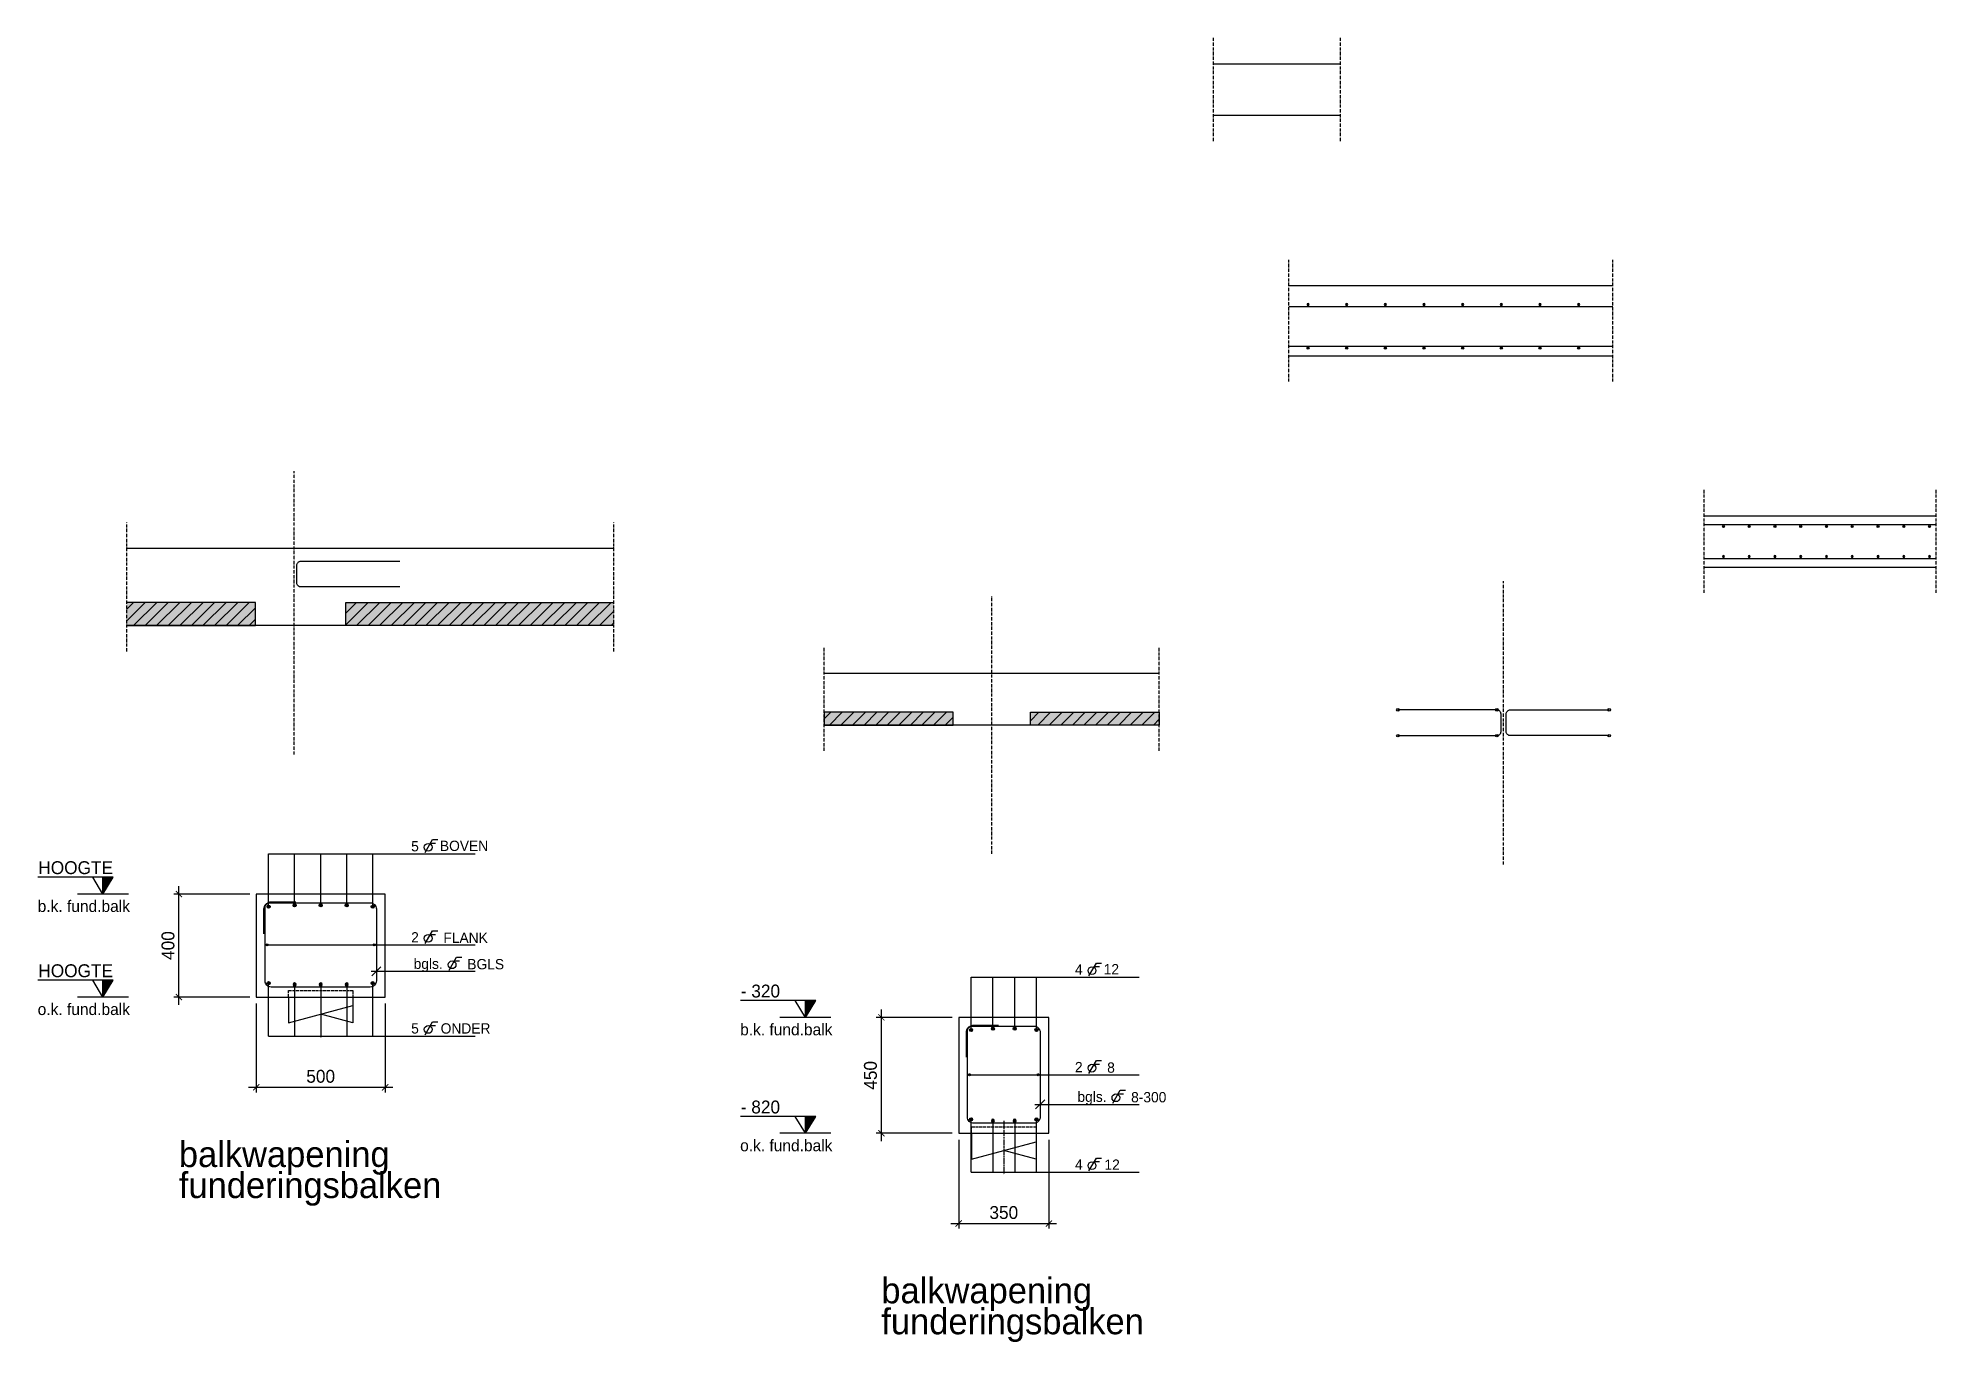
# Model space of a CAD drawing. Header units: millimetres. Extents: x -109306 to 269542, y -22401 to 197206.
# Drawn here: x -17404 to -10039, y 39759 to 44820 of the extents above; entities that cross this region are included whole.
import ezdxf
from ezdxf.enums import TextEntityAlignment as Align

# ---------------------------------------------------------------- set-up
doc = ezdxf.new("R2010")
doc.units = ezdxf.units.MM
for name, pattern in [('CENTER', [36, 24, -3, 6, -3]), ('DASH', [15, 12, -3]), ('DASHDOT', [18.5, 12, -3, 0.5, -3])]:
    doc.linetypes.add(name, pattern=pattern)
for name, color, linetype in [('10', 9, 'DASH'), ('13', 7, 'Continuous'), ('35', 3, 'Continuous'), ('AFBREEKLIJN', 7, 'DASHDOT'), ('BETON - 25', 2, 'Continuous'), ('BETON - 35', 3, 'Continuous'), ('DIMENSION', 1, 'Continuous'), ('dun', 252, 'Continuous'), ('HATCH-beton', 254, 'Continuous'), ('STRAMIEN', 11, 'CENTER'), ('T50', 4, 'Continuous'), ('WAPENING - 25', 2, 'Continuous'), ('WAPENING - 50', 4, 'Continuous'), ('WAPENING-aanwijs', 1, 'Continuous')]:
    doc.layers.add(name, color=color, linetype=linetype)
doc.styles.get("Standard").update_dxf_attribs({"font": ''})
doc.styles.get('Standard').set_extended_font_data('Century Gothic')
doc.dimstyles.new('1-20', dxfattribs={"dimscale": 20, "dimtxt": 2.5, "dimasz": 1.2, "dimexe": 1, "dimexo": 0, "dimgap": 0.8, "dimtad": 1, "dimdec": 0, "dimzin": 12, "dimdsep": 46, "dimtxsty": 'Standard', "dimblk1": 'ARCHTICK', "dimblk2": 'ARCHTICK', "dimsah": 1, "dimcen": 0.09, "dimdle": 1.5, "dimclrd": 256, "dimclre": 254, "dimclrt": 2, "dimadec": 0, "dimazin": 0, "dimtfac": 1, "dimtdec": 0, "dimtix": 1, "dimtofl": 0, "dimtmove": 2, "dimatfit": 3, "dimldrblk": 'ARCHTICK', "dimfxl": 1, "dimtolj": 1, "dimtzin": 0, "dimarcsym": 0})

msp = doc.modelspace()

# ---------------------------------------------------------------- texts
for s, p in [('5', (-15925.7, 41663.1)), ('2', (-15925.7, 41309.6)), ('bgls.', (-15832.9, 41207.1)), ('5', (-15925.7, 40956.1))]:
    msp.add_text(s, height=40).set_placement(p, align=Align.RIGHT)
for tag, p, s in [('BOVEN', (-15843.9, 41664.6), '12'), ('FLANK', (-15830.4, 41307.9), '8'), ('BGLS', (-15737.6, 41205.4), '8-300'), ('ONDER', (-15841, 40956), '12')]:
    msp.add_attdef(tag, p, s, height=40)
at = {"layer": 'DIMENSION', "color": 1}
for s, p in [('b.k. fund.balk', (-17404.6, 41428)), ('o.k. fund.balk', (-17404.6, 41028))]:
    msp.add_text(s, height=45, dxfattribs=at).set_placement(p)
at = {"layer": 'DIMENSION', "color": 2}
for p, s in [((-17402.1, 41574.9), '- 320'), ((-17402.1, 41174.9), '- 820')]:
    msp.add_attdef('HOOGTE', p, s, height=50, dxfattribs=at)
at = {"layer": 'T50'}
for s, p in [('balkwapening', (-16856.8, 40437.9)), ('funderingsbalken', (-16856.8, 40317.7))]:
    msp.add_text(s, height=100, dxfattribs=at).set_placement(p)

# ---------------------------------------------------------------- blocks, each defined once
blk = doc.blocks.new('*U467')
at = {"layer": 'HATCH-beton'}
h = blk.add_hatch(color=8, dxfattribs=at)
h.dxf.hatch_style = 1
h.paths.add_polyline_path([(-150, 50), (-650, 50), (-650, 0), (-150, 0)])
h = blk.add_hatch(dxfattribs=at)
h.set_pattern_fill('ANSI31', color=1, scale=10)
h.paths.add_polyline_path([(-150, 50), (-650, 50), (-650, 0), (-150, 0)])
h = blk.add_hatch(color=8, dxfattribs=at)
h.dxf.hatch_style = 1
h.paths.add_polyline_path([(150, 50), (650, 50), (650, 0), (150, 0)])
h = blk.add_hatch(dxfattribs=at)
h.set_pattern_fill('ANSI31', color=1, scale=10)
h.paths.add_polyline_path([(150, 50), (650, 50), (650, 0), (150, 0)])
at = {"layer": '35'}
for points in [[(650, 200), (-650, 200)], [(-650, 0), (-150, 0), (-150, 50), (-650, 50)], [(650, 0), (-650, 0)], [(650, 0), (150, 0), (150, 50), (650, 50)]]:
    blk.add_lwpolyline(points, dxfattribs=at)
at = {"layer": 'AFBREEKLIJN'}
for points in [[(-650, -100), (-650, 300)], [(650, -100), (650, 300)]]:
    blk.add_lwpolyline(points, dxfattribs=at)
at = {"layer": 'Defpoints'}
for points in [[(-150, 50), (-650, 50), (-650, 0), (-150, 0)], [(150, 50), (650, 50), (650, 0), (150, 0)]]:
    blk.add_lwpolyline(points, close=True, dxfattribs=at)
at = {"layer": 'dun', "linetype": 'DASHDOT'}
blk.add_lwpolyline([(0, -500), (0, 500)], dxfattribs=at)
blk = doc.blocks.new('_ARCHTICK')
at = {"color": 0, "linetype": 'ByBlock', "const_width": 0.15}
blk.add_lwpolyline([(-0.5, -0.5), (0.5, 0.5)], dxfattribs=at)
blk = doc.blocks.new('*D463')
at = {"layer": 'Defpoints', "color": 0, "transparency": 16777216}
for p in [(300.2, 875), (650.2, 875), (650.2, 550)]:
    blk.add_point(p, dxfattribs=at)
at = {"layer": 'DIMENSION', "color": 254, "lineweight": -2, "transparency": 16777216}
for p, q in [((300.2, 875), (300.2, 530)), ((650.2, 875), (650.2, 530))]:
    blk.add_line(p, q, dxfattribs=at)
at = {"layer": 'DIMENSION', "lineweight": -2, "transparency": 16777216}
blk.add_line((270.2, 550), (680.2, 550), dxfattribs=at)
at = {"layer": 'DIMENSION', "lineweight": -2, "transparency": 16777216, "xscale": 23.99999999999998, "yscale": 23.99999999999998, "zscale": 23.99999999999998, "rotation": 180}
blk.add_blockref('_ARCHTICK', (300.2, 550), dxfattribs=at)
at = {"layer": 'DIMENSION', "lineweight": -2, "transparency": 16777216, "xscale": 23.99999999999998, "yscale": 23.99999999999998, "zscale": 23.99999999999998}
blk.add_blockref('_ARCHTICK', (650.2, 550), dxfattribs=at)
at = {"layer": 'DIMENSION', "color": 2, "transparency": 16777216, "insert": (475.2, 592.3), "char_height": 50, "attachment_point": 5}
blk.add_mtext('\\A1;350', dxfattribs=at)
blk = doc.blocks.new('A$C6607589A')
at = {"layer": 'WAPENING - 50'}
h = blk.add_hatch(color=256, dxfattribs=at)
h.dxf.hatch_style = 1
edge = h.paths.add_edge_path()
edge.add_arc((0, 0), 4, 0, 360)
blk.add_circle((0, 0), 4, dxfattribs=at)
blk = doc.blocks.new('A$C06233EF1')
at = {"layer": 'WAPENING - 50'}
h = blk.add_hatch(color=256, dxfattribs=at)
h.dxf.hatch_style = 1
edge = h.paths.add_edge_path()
edge.add_arc((0, 0), 6, 0, 360)
blk.add_circle((0, 0), 6, dxfattribs=at)
blk = doc.blocks.new('*D464')
at = {"layer": 'Defpoints', "color": 0, "transparency": 16777216}
for p in [(0.2, 1350), (275.2, 1350), (275.2, 900)]:
    blk.add_point(p, dxfattribs=at)
at = {"layer": 'DIMENSION', "color": 254, "lineweight": -2, "transparency": 16777216}
for p, q in [((275.2, 1350), (-19.8, 1350)), ((275.2, 900), (-19.8, 900))]:
    blk.add_line(p, q, dxfattribs=at)
at = {"layer": 'DIMENSION', "lineweight": -2, "transparency": 16777216}
blk.add_line((0.2, 870), (0.2, 1380), dxfattribs=at)
at = {"layer": 'DIMENSION', "lineweight": -2, "transparency": 16777216, "xscale": 23.99999999999998, "yscale": 23.99999999999998, "zscale": 23.99999999999998}
for p, rotation in [((0.2, 1350), 90), ((0.2, 900), 270)]:
    blk.add_blockref('_ARCHTICK', p, dxfattribs=dict(at, rotation=rotation))
at = {"layer": 'DIMENSION', "color": 2, "transparency": 16777216, "insert": (-42, 1125), "char_height": 50, "attachment_point": 5, "rotation": 90}
blk.add_mtext('\\A1;450', dxfattribs=at)
blk = doc.blocks.new('A$C43ED4266')
at = {"layer": '10'}
blk.add_lwpolyline([(-125, 0), (-125, 25), (125, 25), (125, 0)], dxfattribs=at)
at = {"layer": '13'}
for p, q in [((-125, 0), (-125, -100)), ((125, 0), (125, -100)), ((-125, -100), (125, -33)), ((125, -100), (0, -66.5))]:
    blk.add_line(p, q, dxfattribs=at)
at = {"layer": 'STRAMIEN'}
blk.add_line((0, 48.6), (0, -158.5), dxfattribs=at)
blk = doc.blocks.new('*D456')
at = {"layer": 'Defpoints', "color": 0, "transparency": 16777216}
for p in [(-16556.5, 41072.6), (-16056.5, 41072.6), (-16056.5, 40747.6)]:
    blk.add_point(p, dxfattribs=at)
at = {"layer": 'DIMENSION', "color": 254, "lineweight": -2, "transparency": 16777216}
for p, q in [((-16556.5, 41072.6), (-16556.5, 40727.6)), ((-16056.5, 41072.6), (-16056.5, 40727.6))]:
    blk.add_line(p, q, dxfattribs=at)
at = {"layer": 'DIMENSION', "lineweight": -2, "transparency": 16777216}
blk.add_line((-16586.5, 40747.6), (-16026.5, 40747.6), dxfattribs=at)
at = {"layer": 'DIMENSION', "lineweight": -2, "transparency": 16777216, "xscale": 23.99999999999998, "yscale": 23.99999999999998, "zscale": 23.99999999999998, "rotation": 180}
blk.add_blockref('_ARCHTICK', (-16556.5, 40747.6), dxfattribs=at)
at = {"layer": 'DIMENSION', "lineweight": -2, "transparency": 16777216, "xscale": 23.99999999999998, "yscale": 23.99999999999998, "zscale": 23.99999999999998}
blk.add_blockref('_ARCHTICK', (-16056.5, 40747.6), dxfattribs=at)
at = {"layer": 'DIMENSION', "color": 2, "transparency": 16777216, "insert": (-16306.5, 40789.9), "char_height": 50, "attachment_point": 5}
blk.add_mtext('\\A1;500', dxfattribs=at)
blk = doc.blocks.new('*D457')
at = {"layer": 'Defpoints', "color": 0, "transparency": 16777216}
for p in [(-16856.5, 41497.6), (-16581.5, 41497.6), (-16581.5, 41097.6)]:
    blk.add_point(p, dxfattribs=at)
at = {"layer": 'DIMENSION', "color": 254, "lineweight": -2, "transparency": 16777216}
for p, q in [((-16581.5, 41497.6), (-16876.5, 41497.6)), ((-16581.5, 41097.6), (-16876.5, 41097.6))]:
    blk.add_line(p, q, dxfattribs=at)
at = {"layer": 'DIMENSION', "lineweight": -2, "transparency": 16777216}
blk.add_line((-16856.5, 41067.6), (-16856.5, 41527.6), dxfattribs=at)
at = {"layer": 'DIMENSION', "lineweight": -2, "transparency": 16777216, "xscale": 23.99999999999998, "yscale": 23.99999999999998, "zscale": 23.99999999999998}
for p, rotation in [((-16856.5, 41497.6), 90), ((-16856.5, 41097.6), 270)]:
    blk.add_blockref('_ARCHTICK', p, dxfattribs=dict(at, rotation=rotation))
at = {"layer": 'DIMENSION', "color": 2, "transparency": 16777216, "insert": (-16898.8, 41297.6), "char_height": 50, "attachment_point": 5, "rotation": 90}
blk.add_mtext('\\A1;400', dxfattribs=at)
blk = doc.blocks.new('*U460')
at = {"layer": '35'}
for points in [[(-26, 50), (-410, 50)], [(26, 50), (410, 50)], [(-410, -50), (-26, -50)], [(410, -50), (26, -50)]]:
    blk.add_lwpolyline(points, dxfattribs=at)
for points in [[(-26, -50, 0.414214), (-10, -34), (-10, 34, 0.414214), (-26, 50)], [(26, -50, -0.414214), (10, -34), (10, 34, -0.414214), (26, 50)]]:
    blk.add_lwpolyline(points, format="xyb", dxfattribs=at)
at = {"layer": 'Defpoints'}
for centre in [(-410, 50), (-26, 50), (410, 50), (-410, -50), (-26, -50), (410, -50)]:
    blk.add_circle(centre, 5, dxfattribs=at)
at = {"layer": 'dun', "linetype": 'DASHDOT'}
blk.add_lwpolyline([(0, -550), (0, 550)], dxfattribs=at)
blk = doc.blocks.new('*U465')
at = {"layer": 'AFBREEKLIJN'}
for points in [[(-238.1, -200), (-238.1, 200)], [(254.7, -200), (254.7, 200)]]:
    blk.add_lwpolyline(points, dxfattribs=at)
at = {"layer": 'BETON - 35'}
for points in [[(-238.1, 100), (254.7, 100)], [(-238.1, -100), (254.7, -100)]]:
    blk.add_lwpolyline(points, dxfattribs=at)
blk = doc.blocks.new('*U466')
at = {"layer": 'AFBREEKLIJN'}
for points in [[(-399, -236.5), (-399, 236.5)], [(858.5, -236.5), (858.5, 236.5)]]:
    blk.add_lwpolyline(points, dxfattribs=at)
at = {"layer": 'BETON - 35'}
for points in [[(-399, 136.5), (858.5, 136.5)], [(-399, -136.5), (858.5, -136.5)]]:
    blk.add_lwpolyline(points, dxfattribs=at)
at = {"layer": 'WAPENING - 25'}
for points in [[(-399, 54.5), (858.5, 54.5)], [(-399, -98.5), (858.5, -98.5)]]:
    blk.add_lwpolyline(points, dxfattribs=at)
at = {"layer": 'WAPENING - 50', "xscale": -1, "rotation": 180}
for p in [(-324, 62.5), (-174, 62.5), (-24, 62.5), (126, 62.5), (276, 62.5), (426, 62.5), (576, 62.5), (726, 62.5)]:
    blk.add_blockref('A$C6607589A', p, dxfattribs=at)
at = {"layer": 'WAPENING - 50'}
for p in [(-324, -106.5), (-174, -106.5), (-24, -106.5), (126, -106.5), (276, -106.5), (426, -106.5), (576, -106.5), (726, -106.5)]:
    blk.add_blockref('A$C6607589A', p, dxfattribs=at)
blk = doc.blocks.new('*U462')
at = {"layer": 'DIMENSION'}
for points in [[(-254.5, 1415.6), (-294.5, 1415.6), (-294.5, 1350)], [(-254.5, 965.6), (-294.5, 965.6), (-294.5, 900)]]:
    blk.add_hatch(color=256, dxfattribs=at).paths.add_polyline_path(points)
at = {"layer": 'WAPENING - 50'}
h = blk.add_hatch(color=256, dxfattribs=at)
h.dxf.hatch_style = 1
edge = h.paths.add_edge_path()
edge.add_arc((608.2, 1127.5), 4, 0, 360)
for p, q in [((805.6, 1511), (834.5, 1561)), ((826.4, 1547), (846.4, 1547)), ((834.5, 1561), (854.5, 1561)), ((805.6, 1132.5), (834.5, 1182.5)), ((834.5, 1182.5), (854.5, 1182.5)), ((826.4, 1168.5), (846.4, 1168.5)), ((898.4, 1017.5), (927.3, 1067.5)), ((919.2, 1053.5), (939.2, 1053.5)), ((927.3, 1067.5), (947.3, 1067.5)), ((805.6, 754), (834.5, 804)), ((826.4, 790), (846.4, 790)), ((834.5, 804), (854.5, 804))]:
    blk.add_line(p, q)
for centre in [(817.4, 1531.4), (817.4, 1152.9), (910.1, 1037.9), (817.4, 774.4)]:
    blk.add_circle(centre, 15)
at = {"layer": 'BETON - 25'}
blk.add_lwpolyline([(300.2, 900), (650.2, 900), (650.2, 1350), (300.2, 1350)], close=True, dxfattribs=at)
at = {"layer": 'Defpoints'}
blk.add_point((-545.3, 977.3), dxfattribs=at)
at = {"layer": 'DIMENSION'}
for p, q in [((-254.5, 1415.6), (-546.8, 1415.6)), ((-294.5, 1350), (-334.4, 1415.6)), ((-294.5, 1350), (-254.5, 1415.6)), ((-294.5, 1350), (-294.5, 1415.6)), ((-195.7, 1350), (-393.3, 1350)), ((-254.5, 965.6), (-546.8, 965.6)), ((-294.5, 900), (-334.4, 965.6)), ((-294.5, 900), (-254.5, 965.6)), ((-294.5, 900), (-294.5, 965.6)), ((-195.7, 900), (-393.3, 900))]:
    blk.add_line(p, q, dxfattribs=at)
at = {"layer": 'WAPENING - 25'}
for points in [[(330.2, 1196), (330.2, 1292, -0.414214), (354.2, 1316), (592.2, 1316, -0.414214), (616.2, 1292), (616.2, 963, -0.414214), (592.2, 939), (358.2, 939, -0.414214), (334.2, 963), (334.2, 1296)], [(334.2, 1296, -0.414214), (358.2, 1320), (454.2, 1320)]]:
    blk.add_lwpolyline(points, format="xyb", dxfattribs=at)
at = {"layer": 'WAPENING-aanwijs'}
for p, q in [((348.3, 1506), (1000.2, 1506)), ((633.9, 1030.2), (598.6, 994.8)), ((348.3, 749), (1000.2, 749))]:
    blk.add_line(p, q, dxfattribs=at)
for points in [[(348.3, 1301), (348.3, 1506)], [(432.9, 1306), (432.9, 1506)], [(517.5, 1306), (517.5, 1506)], [(602.1, 1301), (602.1, 1506)], [(342.2, 1127.5), (342.2, 1127.5), (1000.2, 1127.5)], [(596.2, 1012.5), (596.2, 1012.5), (1000.2, 1012.5)], [(348.3, 749), (348.3, 954)], [(432.9, 949), (432.9, 749)], [(517.5, 949), (517.5, 749)], [(602.1, 749), (602.1, 954)]]:
    blk.add_lwpolyline(points, dxfattribs=at)
at = {"layer": 'STRAMIEN'}
blk.add_blockref('A$C43ED4266', (475.2, 900), dxfattribs=at)
at = {"layer": 'WAPENING - 50', "rotation": 180}
for p in [(348.3, 1301), (432.9, 1306), (517.5, 1306), (602.1, 1301)]:
    blk.add_blockref('A$C06233EF1', p, dxfattribs=at)
at = {"layer": 'WAPENING - 50'}
for name, p in [('A$C6607589A', (342.2, 1127.5)), ('A$C6607589A', (608.2, 1127.5)), ('A$C06233EF1', (348.3, 954)), ('A$C06233EF1', (602.1, 954))]:
    blk.add_blockref(name, p, dxfattribs=at)
at = {"layer": 'WAPENING - 50', "xscale": -1}
for p in [(432.9, 949), (517.5, 949)]:
    blk.add_blockref('A$C06233EF1', p, dxfattribs=at)
for s, p in [('4', (781.1, 1515.5)), ('2', (781.1, 1137)), ('bgls.', (873.9, 1022)), ('4', (781.1, 758.5))]:
    blk.add_text(s, height=40).set_placement(p, align=Align.RIGHT)
for tag, p in [('BOVEN', (862.9, 1517)), ('FLANK', (876.4, 1135.3)), ('BGLS', (969.2, 1020.3)), ('ONDER', (865.8, 758.4))]:
    blk.add_attdef(tag, p, '', height=40)
at = {"layer": 'DIMENSION', "color": 1}
for s, p in [('b.k. fund.balk', (-547.8, 1280.4)), ('o.k. fund.balk', (-547.8, 830.4))]:
    blk.add_text(s, height=45, dxfattribs=at).set_placement(p)
at = {"layer": 'DIMENSION', "color": 2}
for p in [(-545.3, 1427.3), (-545.3, 977.3)]:
    blk.add_attdef('HOOGTE', p, '', height=50, dxfattribs=at)
at = {"layer": 'T50'}
for s, p in [('balkwapening', (0, 240.3)), ('funderingsbalken', (0, 120.1))]:
    blk.add_text(s, height=100, dxfattribs=at).set_placement(p)
at = {"layer": 'DIMENSION'}
dim = blk.add_linear_dim(base=(0.2, 1350), p1=(275.2, 900), p2=(275.2, 1350), angle=90, dimstyle='1-20', dxfattribs=at)
dim.commit()
dim.dimension.update_dxf_attribs({"geometry": '*D464', "text_midpoint": (-42, 1125)})
dim = blk.add_linear_dim(base=(650.2, 550), p1=(300.2, 875), p2=(650.2, 875), dimstyle='1-20', dxfattribs=at)
dim.commit()
dim.dimension.update_dxf_attribs({"geometry": '*D463', "text_midpoint": (475.2, 592.3)})

# ---------------------------------------------------------------- dimensions: what is measured, and where the dimension line sits
at = {"layer": 'DIMENSION'}
dim = msp.add_linear_dim(base=(-16856.5, 41497.6), p1=(-16581.5, 41097.6), p2=(-16581.5, 41497.6), angle=90, dimstyle='1-20', dxfattribs=at)
dim.commit()
dim.dimension.update_dxf_attribs({"geometry": '*D457', "text_midpoint": (-16898.8, 41297.6)})
dim = msp.add_linear_dim(base=(-16056.5, 40747.6), p1=(-16556.5, 41072.6), p2=(-16056.5, 41072.6), dimstyle='1-20', dxfattribs=at)
dim.commit()
dim.dimension.update_dxf_attribs({"geometry": '*D456', "text_midpoint": (-16306.5, 40789.9)})

# ---------------------------------------------------------------- hatches: boundary and pattern name
at = {"layer": 'DIMENSION'}
for points in [[(-17111.3, 41563.2), (-17151.3, 41563.2), (-17151.3, 41497.6)], [(-17111.3, 41163.2), (-17151.3, 41163.2), (-17151.3, 41097.6)]]:
    msp.add_hatch(color=256, dxfattribs=at).paths.add_polyline_path(points)
at = {"layer": 'HATCH-beton'}
h = msp.add_hatch(color=8, dxfattribs=at)
h.dxf.hatch_style = 1
h.paths.add_polyline_path([(-16559.1, 42629.2), (-17059.1, 42629.2), (-17059.1, 42539.2), (-16559.1, 42539.2)])
h = msp.add_hatch(dxfattribs=at)
h.set_pattern_fill('ANSI31', color=1, scale=10)
h.set_pattern_definition([(45, (-16409.055, 42579.198), (-22.4506, 22.4506), [])])
h.paths.add_polyline_path([(-16559.1, 42629.2), (-17059.1, 42629.2), (-17059.1, 42539.2), (-16559.1, 42539.2)])
h = msp.add_hatch(color=8, dxfattribs=at)
h.dxf.hatch_style = 1
h.paths.add_polyline_path([(-16209.1, 42629.2), (-15168.5, 42629.2), (-15168.5, 42539.2), (-16209.1, 42539.2)])
h = msp.add_hatch(dxfattribs=at)
h.set_pattern_fill('ANSI31', color=1, scale=10)
h.set_pattern_definition([(45, (-15768.464, 42579.198), (-22.4506, 22.4506), [])])
h.paths.add_polyline_path([(-16209.1, 42629.2), (-15168.5, 42629.2), (-15168.5, 42539.2), (-16209.1, 42539.2)])
at = {"layer": 'WAPENING - 50'}
h = msp.add_hatch(color=256, dxfattribs=at)
h.dxf.hatch_style = 1
edge = h.paths.add_edge_path()
edge.add_arc((-16098.5, 41300.1), 4, 0, 360)

# ---------------------------------------------------------------- linework, layer by layer
for p, q in [((-15901.2, 41658.6), (-15872.3, 41708.6)), ((-15880.4, 41694.6), (-15860.4, 41694.6)), ((-15872.3, 41708.6), (-15852.3, 41708.6)), ((-15901.2, 41305.1), (-15872.3, 41355.1)), ((-15880.4, 41341.1), (-15860.4, 41341.1)), ((-15872.3, 41355.1), (-15852.3, 41355.1)), ((-15808.4, 41202.6), (-15779.5, 41252.6)), ((-15779.5, 41252.6), (-15759.5, 41252.6)), ((-15787.6, 41238.6), (-15767.6, 41238.6)), ((-15901.2, 40951.6), (-15872.3, 41001.6)), ((-15880.4, 40987.6), (-15860.4, 40987.6)), ((-15872.3, 41001.6), (-15852.3, 41001.6))]:
    msp.add_line(p, q)
for centre in [(-15889.4, 41679), (-15889.4, 41325.5), (-15796.6, 41223), (-15889.4, 40972)]:
    msp.add_circle(centre, 15)
at = {"layer": '35'}
for points in [[(-15168.5, 42839.2), (-17059.1, 42839.2)], [(-17059.1, 42539.2), (-16559.1, 42539.2), (-16559.1, 42629.2), (-17059.1, 42629.2)], [(-15168.5, 42539.2), (-16209.1, 42539.2), (-16209.1, 42629.2), (-15168.5, 42629.2)], [(-15168.5, 42539.2), (-17059.1, 42539.2)]]:
    msp.add_lwpolyline(points, dxfattribs=at)
msp.add_lwpolyline([(-15999.1, 42689.2), (-16383.1, 42689.2, -0.414214), (-16399.1, 42705.2), (-16399.1, 42773.2, -0.414214), (-16383.1, 42789.2), (-15999.1, 42789.2)], format="xyb", dxfattribs=at)
at = {"layer": 'AFBREEKLIJN'}
for points in [[(-10938.8, 42665.9), (-10938.8, 43065.9)], [(-10038.8, 42665.9), (-10038.8, 43065.9)], [(-17059.1, 42439.2), (-17059.1, 42939.2)], [(-15168.5, 42439.2), (-15168.5, 42939.2)]]:
    msp.add_lwpolyline(points, dxfattribs=at)
at = {"layer": 'BETON - 25'}
msp.add_lwpolyline([(-16556.5, 41097.6), (-16056.5, 41097.6), (-16056.5, 41497.6), (-16556.5, 41497.6)], close=True, dxfattribs=at)
at = {"layer": 'BETON - 35'}
for points in [[(-10938.8, 42965.9), (-10038.8, 42965.9)], [(-10938.8, 42765.9), (-10038.8, 42765.9)]]:
    msp.add_lwpolyline(points, dxfattribs=at)
at = {"layer": 'DIMENSION'}
for p, q in [((-17111.3, 41563.2), (-17403.5, 41563.2)), ((-17151.3, 41497.6), (-17191.2, 41563.2)), ((-17151.3, 41497.6), (-17111.3, 41563.2)), ((-17151.3, 41497.6), (-17151.3, 41563.2)), ((-17052.5, 41497.6), (-17250.1, 41497.6)), ((-17111.3, 41163.2), (-17403.5, 41163.2)), ((-17052.5, 41097.6), (-17250.1, 41097.6)), ((-17151.3, 41097.6), (-17191.2, 41163.2)), ((-17151.3, 41097.6), (-17111.3, 41163.2)), ((-17151.3, 41097.6), (-17151.3, 41163.2))]:
    msp.add_line(p, q, dxfattribs=at)
at = {"layer": 'dun', "linetype": 'DASHDOT'}
msp.add_lwpolyline([(-16409.1, 42039.2), (-16409.1, 43139.2)], dxfattribs=at)
at = {"layer": 'WAPENING - 25'}
for points in [[(-10938.8, 42931.9), (-10038.8, 42931.9)], [(-10938.8, 42799.9), (-10038.8, 42799.9)]]:
    msp.add_lwpolyline(points, dxfattribs=at)
for points in [[(-16522.5, 41443.6, -0.414214), (-16498.5, 41467.6), (-16402.5, 41467.6)], [(-16526.5, 41343.6), (-16526.5, 41439.6, -0.414214), (-16502.5, 41463.6), (-16114.5, 41463.6, -0.414214), (-16090.5, 41439.6), (-16090.5, 41160.6, -0.414214), (-16114.5, 41136.6), (-16498.5, 41136.6, -0.414214), (-16522.5, 41160.6), (-16522.5, 41443.6)]]:
    msp.add_lwpolyline(points, format="xyb", dxfattribs=at)
at = {"layer": 'WAPENING-aanwijs'}
for p, q in [((-16508.4, 41653.6), (-15706.5, 41653.6)), ((-16072.9, 41215.3), (-16108.2, 41179.9)), ((-16508.4, 40946.6), (-15706.5, 40946.6))]:
    msp.add_line(p, q, dxfattribs=at)
for points in [[(-16508.4, 41448.6), (-16508.4, 41653.6)], [(-16407.5, 41453.6), (-16407.5, 41653.6)], [(-16306.5, 41453.6), (-16306.5, 41653.6)], [(-16205.6, 41453.6), (-16205.6, 41653.6)], [(-16104.6, 41448.6), (-16104.6, 41653.6)], [(-16514.5, 41300.1), (-16514.5, 41300.1), (-15706.5, 41300.1)], [(-16110.5, 41197.6), (-16110.5, 41197.6), (-15706.5, 41197.6)], [(-16508.4, 40946.6), (-16508.4, 41151.6)], [(-16407.5, 41146.6), (-16407.5, 40946.6)], [(-16306.5, 41146.6), (-16306.5, 40946.6)], [(-16205.6, 41146.6), (-16205.6, 40946.6)], [(-16104.6, 40946.6), (-16104.6, 41151.6)]]:
    msp.add_lwpolyline(points, dxfattribs=at)

# ---------------------------------------------------------------- block references
for name, p in [('*U465', (-12603.8, 44620)), ('*U466', (-12151.5, 43722.8)), ('*U467', (-13702.7, 42153.1)), ('*U460', (-11716.7, 42162.2))]:
    msp.add_blockref(name, p)
ref = msp.add_blockref('*U462', (-14131.2, 39668.9))
ref.add_attrib('FLANK', '8', (-13254.8, 40804.1), dxfattribs={"height": 40})
ref.add_attrib('BGLS', '8-300', (-13162, 40689.1), dxfattribs={"height": 40})
ref.add_attrib('BOVEN', '12', (-13268.3, 41185.9), dxfattribs={"height": 40})
ref.add_attrib('ONDER', '12', (-13265.4, 40427.3), dxfattribs={"height": 40})
ref.add_attrib('HOOGTE', '- 320', (-14676.5, 41096.1), dxfattribs={"layer": 'DIMENSION', "color": 2, "height": 50})
ref.add_attrib('HOOGTE', '- 820', (-14676.5, 40646.1), dxfattribs={"layer": 'DIMENSION', "color": 2, "height": 50})
at = {"layer": 'STRAMIEN'}
msp.add_blockref('A$C43ED4266', (-16306.5, 41097.6), dxfattribs=at)
at = {"layer": 'WAPENING - 50'}
for name, p in [('A$C6607589A', (-10863.8, 42923.9)), ('A$C6607589A', (-10763.8, 42923.9)), ('A$C6607589A', (-10663.8, 42923.9)), ('A$C6607589A', (-10563.8, 42923.9)), ('A$C6607589A', (-10463.8, 42923.9)), ('A$C6607589A', (-10363.8, 42923.9)), ('A$C6607589A', (-10263.8, 42923.9)), ('A$C6607589A', (-10163.8, 42923.9)), ('A$C6607589A', (-10063.8, 42923.9)), ('A$C6607589A', (-16514.5, 41300.1)), ('A$C6607589A', (-16098.5, 41300.1)), ('A$C06233EF1', (-16508.4, 41151.6)), ('A$C06233EF1', (-16104.6, 41151.6))]:
    msp.add_blockref(name, p, dxfattribs=at)
at = {"layer": 'WAPENING - 50', "xscale": -1, "rotation": 180}
for p in [(-10863.8, 42807.9), (-10763.8, 42807.9), (-10663.8, 42807.9), (-10563.8, 42807.9), (-10463.8, 42807.9), (-10363.8, 42807.9), (-10263.8, 42807.9), (-10163.8, 42807.9), (-10063.8, 42807.9)]:
    msp.add_blockref('A$C6607589A', p, dxfattribs=at)
at = {"layer": 'WAPENING - 50', "rotation": 180}
for p in [(-16508.4, 41448.6), (-16407.5, 41453.6), (-16306.5, 41453.6), (-16205.6, 41453.6), (-16104.6, 41448.6)]:
    msp.add_blockref('A$C06233EF1', p, dxfattribs=at)
at = {"layer": 'WAPENING - 50', "xscale": -1}
for p in [(-16407.5, 41146.6), (-16306.5, 41146.6), (-16205.6, 41146.6)]:
    msp.add_blockref('A$C06233EF1', p, dxfattribs=at)

msp.set_redraw_order([(e.dxf.handle, doc.entitydb.next_handle()) for e in msp.query("TEXT MTEXT ATTDEF DIMENSION ARC_DIMENSION")])  # texts and dimensions are drawn at this point

doc.saveas('drawing.dxf')
